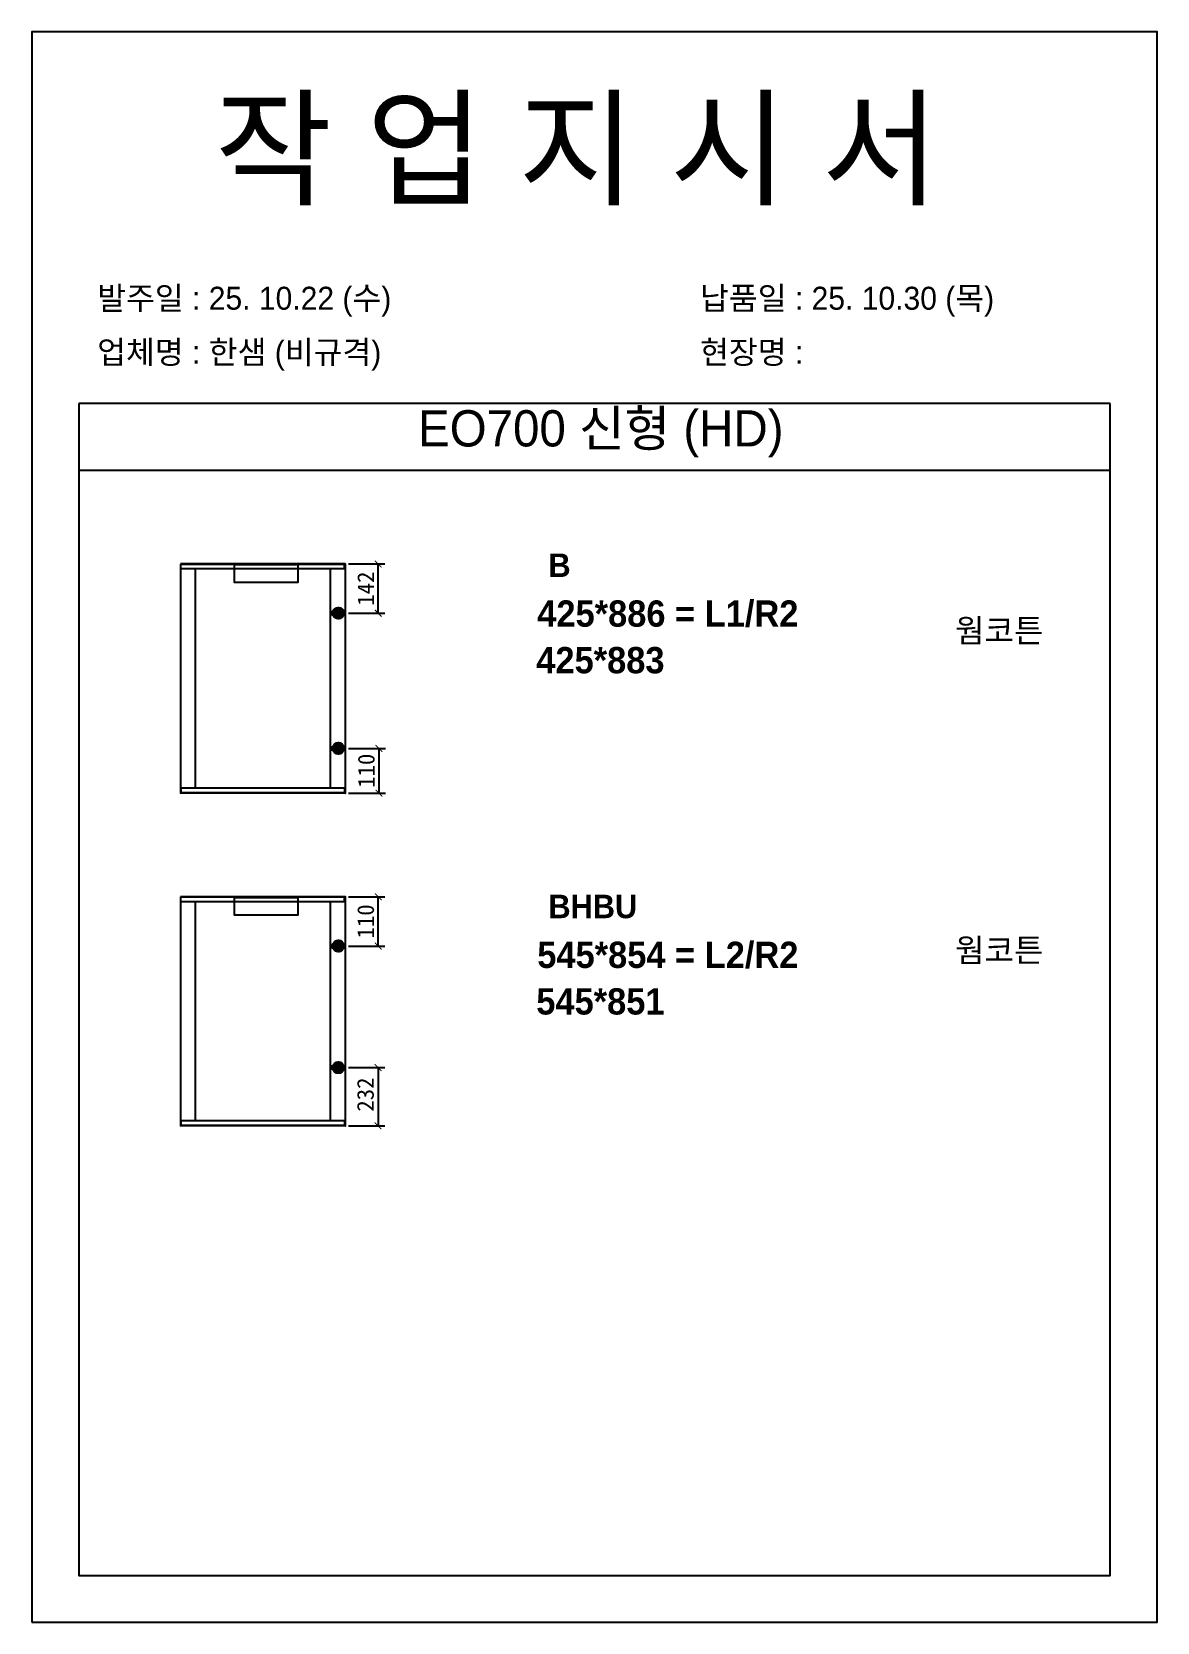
# Model space of a CAD drawing. Header units: millimetres. Extents: x -44117 to 256353, y -2095463 to 65325.
# Drawn here: x 111101 to 112781, y -404012 to -401636 of the extents above; entities that cross this region are included whole.
import ezdxf

# ---------------------------------------------------------------- set-up
doc = ezdxf.new("R2010")
doc.units = ezdxf.units.MM
doc.header["$LTSCALE"] = 10
doc.layers.add('Layer1', color=7, linetype='Continuous', lineweight=70)
doc.styles.add('MtX_Gulim', font='')
doc.styles.get('MtX_Gulim').set_extended_font_data('Gulim', bold=True)
doc.dimstyles.new('ISO-25', dxfattribs={"dimtxt": 2.5, "dimasz": 2.5, "dimexe": 1, "dimexo": 1, "dimtad": 1, "dimtxsty": 'Standard', "dimblk": 'ARCHTICK', "dimcen": 2.5, "dimadec": 0, "dimazin": 0, "dimtfac": 1, "dimtmove": 0, "dimatfit": 3, "dimfxl": 0, "dimarcsym": 0})

msp = doc.modelspace()

# ---------------------------------------------------------------- texts
at = {"linetype": 'Continuous', "style": 'MtX_Gulim'}
for s, height, p in [('B', 35.04934, (111871.94479, -402450.68612)), ('425*886 = L1/R2', 39.2712622, (111855.28, -402525.00359)), ('웜코튼', 35.049344, (112479.01886, -402548.44564)), ('BHBU', 35.049344, (111871.94479, -402960.49988)), ('웜코튼', 35.049344, (112479.01886, -403025.89028)), ('545*854 = L2/R2', 39.2712622, (111855.28, -403034.81735))]:
    msp.add_text(s, height=height, dxfattribs=at).set_placement(p)
at = {"color": 242, "linetype": 'Continuous', "true_color": 0xcd2027, "style": 'MtX_Gulim'}
for s, p in [('425*883', (111853.81808, -402594.60336)), ('545*851', (111853.81808, -403104.41712))]:
    msp.add_text(s, height=39.271262, dxfattribs=at).set_placement(p)
at = {"attachment_point": 1}
for s, width, gutter_width, heights, insert, char_height in [('{\\fGulim|b0|i0|c129|p50;작 업 지 시 서}', 3307.3198183, 12.5, [-155.84554], (111373.52131, -401740.40224), 140), ('\\pt11;{\\fGulim|b0|i0|c129|p50;발주일 : 25. 10.22 (수)}', 3307.3198183, 12.5, [34.50412], (111198.31196, -402017.12266), 34.3), ('{\\fGulim|b0|i0|c129|p50;납품일 : 25. 10.30 (목)}', 3307.3198183, 12.5, [35.09023], (112098.28994, -402017.12266), 34.3), ('{\\fGulim|b0|i0|c129|p50;업체명 : 한샘 (비규격)}', 3307.3198183, 12.5, [36.11279], (111198.31196, -402097.77883), 34.3), ('{\\fGulim|b0|i0|c129|p50;현장명 : }', 3307.3198183, 12.5, [-38.2735], (112098.28994, -402097.77883), 34.3), ('{\\fGulim|b0|i0|c129|p50;EO700 신형 (HD) }', 5224.9748335, 19.74777, [57.05176], (111677.26338, -402201.54379), 54.1878762)]:
    msp.add_mtext_dynamic_manual_height_columns(s, width=width, gutter_width=gutter_width, heights=heights, dxfattribs=dict(at, insert=insert, char_height=char_height))

# ---------------------------------------------------------------- blocks, each defined once
blk = doc.blocks.new('_ArchTick')
at = {"color": 0, "linetype": 'ByBlock', "const_width": 0.15}
blk.add_lwpolyline([(-0.5, -0.5), (0.5, 0.5)], dxfattribs=at)
blk = doc.blocks.new('*D3634')
at = {"color": 0, "lineweight": -2}
for p, q in [((111573.3, -402431.3), (111627.9, -402431.3)), ((111617.9, -402504.9), (111617.9, -402431.3)), ((111573.3, -402504.9), (111627.9, -402504.9))]:
    blk.add_line(p, q, dxfattribs=at)
at = {"layer": 'Defpoints', "color": 0}
for p in [(111558.3, -402431.3), (111617.9, -402431.3), (111558.3, -402504.9)]:
    blk.add_point(p, dxfattribs=at)
at = {"color": 0, "lineweight": -2, "xscale": 10, "yscale": 10, "zscale": 10}
for p, rotation in [((111617.9, -402431.3), 90), ((111617.9, -402504.9), 270)]:
    blk.add_blockref('_ArchTick', p, dxfattribs=dict(at, rotation=rotation))
at = {"color": 0, "insert": (111599.2, -402468.1), "char_height": 25, "attachment_point": 5, "rotation": 90}
blk.add_mtext('142', dxfattribs=at)
blk = doc.blocks.new('*D3635')
at = {"color": 0, "lineweight": -2}
for p, q in [((111573.3, -402706.8), (111628.9, -402706.8)), ((111618.9, -402706.8), (111618.9, -402773.6)), ((111573.3, -402773.6), (111628.9, -402773.6))]:
    blk.add_line(p, q, dxfattribs=at)
at = {"layer": 'Defpoints', "color": 0}
for p in [(111558.3, -402706.8), (111558.3, -402773.6), (111618.9, -402773.6)]:
    blk.add_point(p, dxfattribs=at)
at = {"color": 0, "lineweight": -2, "xscale": 10, "yscale": 10, "zscale": 10}
for p, rotation in [((111618.9, -402706.8), 90), ((111618.9, -402773.6), 270)]:
    blk.add_blockref('_ArchTick', p, dxfattribs=dict(at, rotation=rotation))
at = {"color": 0, "insert": (111600.1, -402740.2), "char_height": 25, "attachment_point": 5, "rotation": 90}
blk.add_mtext('110', dxfattribs=at)
blk = doc.blocks.new('*D3636')
at = {"color": 0, "lineweight": -2}
for p, q in [((111573.3, -402928.5), (111627.9, -402928.5)), ((111617.9, -403002.1), (111617.9, -402928.5)), ((111573.3, -403002.1), (111627.9, -403002.1))]:
    blk.add_line(p, q, dxfattribs=at)
at = {"layer": 'Defpoints', "color": 0}
for p in [(111558.3, -402928.5), (111617.9, -402928.5), (111558.3, -403002.1)]:
    blk.add_point(p, dxfattribs=at)
at = {"color": 0, "lineweight": -2, "xscale": 10, "yscale": 10, "zscale": 10}
for p, rotation in [((111617.9, -402928.5), 90), ((111617.9, -403002.1), 270)]:
    blk.add_blockref('_ArchTick', p, dxfattribs=dict(at, rotation=rotation))
at = {"color": 0, "insert": (111599.2, -402965.3), "char_height": 25, "attachment_point": 5, "rotation": 90}
blk.add_mtext('110', dxfattribs=at)
blk = doc.blocks.new('*D3637')
at = {"color": 0, "lineweight": -2}
for p, q in [((111573.3, -403183.7), (111627.6, -403183.7)), ((111617.6, -403183.7), (111617.6, -403270.8)), ((111573.3, -403270.8), (111627.6, -403270.8))]:
    blk.add_line(p, q, dxfattribs=at)
at = {"layer": 'Defpoints', "color": 0}
for p in [(111558.3, -403183.7), (111558.3, -403270.8), (111617.6, -403270.8)]:
    blk.add_point(p, dxfattribs=at)
at = {"color": 0, "lineweight": -2, "xscale": 10, "yscale": 10, "zscale": 10}
for p, rotation in [((111617.6, -403183.7), 90), ((111617.6, -403270.8), 270)]:
    blk.add_blockref('_ArchTick', p, dxfattribs=dict(at, rotation=rotation))
at = {"color": 0, "insert": (111598.9, -403224), "char_height": 25, "attachment_point": 5, "rotation": 90}
blk.add_mtext('232', dxfattribs=at)

# ---------------------------------------------------------------- dimensions: what is measured, and where the dimension line sits
for base, p1, p2, text, picture, middle in [((111617.9229, -402431.26808), (111558.30913, -402504.88456), (111558.30913, -402431.26808), '142', '*D3634', (111599.1729, -402468.07632)), ((111618.87638, -402773.6469), (111558.30913, -402706.76252), (111558.30913, -402773.6469), '110', '*D3635', (111600.12638, -402740.20471)), ((111617.9229, -402928.45789), (111558.30913, -403002.07437), (111558.30913, -402928.45789), '110', '*D3636', (111599.1729, -402965.26613))]:
    dim = msp.add_linear_dim(base=base, p1=p1, p2=p2, angle=90, text=text, dimstyle='ISO-25', override={"dimscale": 10, "dimasz": 1, "dimexo": 1.5, "dimtxsty": 'Standard'})
    dim.commit()
    dim.dimension.update_dxf_attribs({"geometry": picture, "text_midpoint": middle})
dim = msp.add_linear_dim(base=(111617.62965, -403270.8367), p1=(111558.30913, -403183.70862), p2=(111558.30913, -403270.8367), angle=90, text='232', dimstyle='ISO-25', override={"dimscale": 10, "dimasz": 1, "dimexo": 1.5, "dimtxsty": 'Standard'})
dim.commit()
dim.dimension.update_dxf_attribs({"geometry": '*D3637', "text_midpoint": (111617.62965, -403224.04606), "dimtype": 160})

# ---------------------------------------------------------------- linework, layer by layer
for p, q in [((112710.71471, -402191.40945), (111170.71471, -402191.40945)), ((112710.71471, -402291.40945), (111170.71471, -402291.40945)), ((111322.44647, -402431.51404), (111322.44647, -402773.40093)), ((111568.94711, -402431.95677), (111322.44647, -402431.95677)), ((111568.94711, -402438.64694), (111322.44647, -402438.64694)), ((111568.70115, -402431.26808), (111322.69243, -402431.26808)), ((111344.33707, -402438.15501), (111344.33707, -402766.26805)), ((111546.81055, -402766.26805), (111546.81055, -402438.64694)), ((111567.7173, -402438.64694), (111567.7173, -402431.26808)), ((111568.94711, -402773.40093), (111568.94711, -402431.51404)), ((111568.94711, -402766.26805), (111322.44647, -402766.26805)), ((111568.94711, -402772.95821), (111322.44647, -402772.95821)), ((111568.70115, -402773.6469), (111322.69243, -402773.6469)), ((111323.67628, -402773.6469), (111323.67628, -402766.26805)), ((111567.7173, -402766.26805), (111567.7173, -402773.6469)), ((111322.44647, -402928.70385), (111322.44647, -403270.59073)), ((111568.94711, -402929.14658), (111322.44647, -402929.14658)), ((111568.94711, -402935.83674), (111322.44647, -402935.83674)), ((111568.70115, -402928.45789), (111322.69243, -402928.45789)), ((111344.33707, -402935.34482), (111344.33707, -403263.45785)), ((111546.81055, -403263.45785), (111546.81055, -402935.83674)), ((111567.7173, -402935.83674), (111567.7173, -402928.45789)), ((111568.94711, -403270.59073), (111568.94711, -402928.70385)), ((111568.94711, -403263.45785), (111322.44647, -403263.45785)), ((111568.94711, -403270.14801), (111322.44647, -403270.14801)), ((111568.70115, -403270.8367), (111322.69243, -403270.8367)), ((111323.67628, -403270.8367), (111323.67628, -403263.45785)), ((111567.7173, -403263.45785), (111567.7173, -403270.8367))]:
    msp.add_line(p, q)
for points in [[(111100.71471, -404012.23972), (112780.71471, -404012.23972), (112780.71471, -401636.23972), (111100.71471, -401636.23972)], [(111403.24707, -402432.15059), (111498.06445, -402432.15059), (111498.06445, -402458.76207), (111403.24707, -402458.76207)], [(111403.24707, -402929.34039), (111498.06445, -402929.34039), (111498.06445, -402955.95187), (111403.24707, -402955.95187)]]:
    msp.add_lwpolyline(points, close=True)
msp.add_lwpolyline([(111170.71471, -402191.40945), (111170.71471, -403942.23972), (112710.71471, -403942.23972), (112710.71471, -402191.40945)])
for centre, start, end in [((111568.70115, -402431.51404), 0, 90), ((111322.69243, -402773.40094), 180, 270), ((111568.70115, -402773.40094), 270, 0), ((111568.70115, -402928.70385), 0, 90), ((111322.69243, -403270.59074), 180, 270), ((111568.70115, -403270.59074), 270, 0)]:
    msp.add_arc(centre, 0.24596, start, end)
at = {"layer": 'Layer1'}
for p, q in [((111558.30913, -402495.81936), (111558.30913, -402513.94976)), ((111558.30913, -402715.82772), (111558.30913, -402697.69732)), ((111558.30913, -402993.00916), (111558.30913, -403011.13957)), ((111558.30913, -403192.77382), (111558.30913, -403174.64342))]:
    msp.add_line(p, q, dxfattribs=at)
for points in [[(111567.37433, -402504.88456), (111549.24393, -402504.88456)], [(111567.37433, -402706.76252), (111549.24393, -402706.76252)], [(111567.37433, -403002.07437), (111549.24393, -403002.07437)], [(111567.37433, -403183.70862), (111549.24393, -403183.70862)]]:
    msp.add_lwpolyline(points, close=True, dxfattribs=at)
for centre in [(111558.30913, -402504.88456), (111558.30913, -402706.76252), (111558.30913, -403002.07437), (111558.30913, -403183.70862)]:
    msp.add_circle(centre, 6.04347, dxfattribs=at)

msp.set_redraw_order([(e.dxf.handle, doc.entitydb.next_handle()) for e in msp.query("TEXT MTEXT ATTDEF DIMENSION ARC_DIMENSION")])  # texts and dimensions are drawn at this point

doc.saveas('drawing.dxf')
